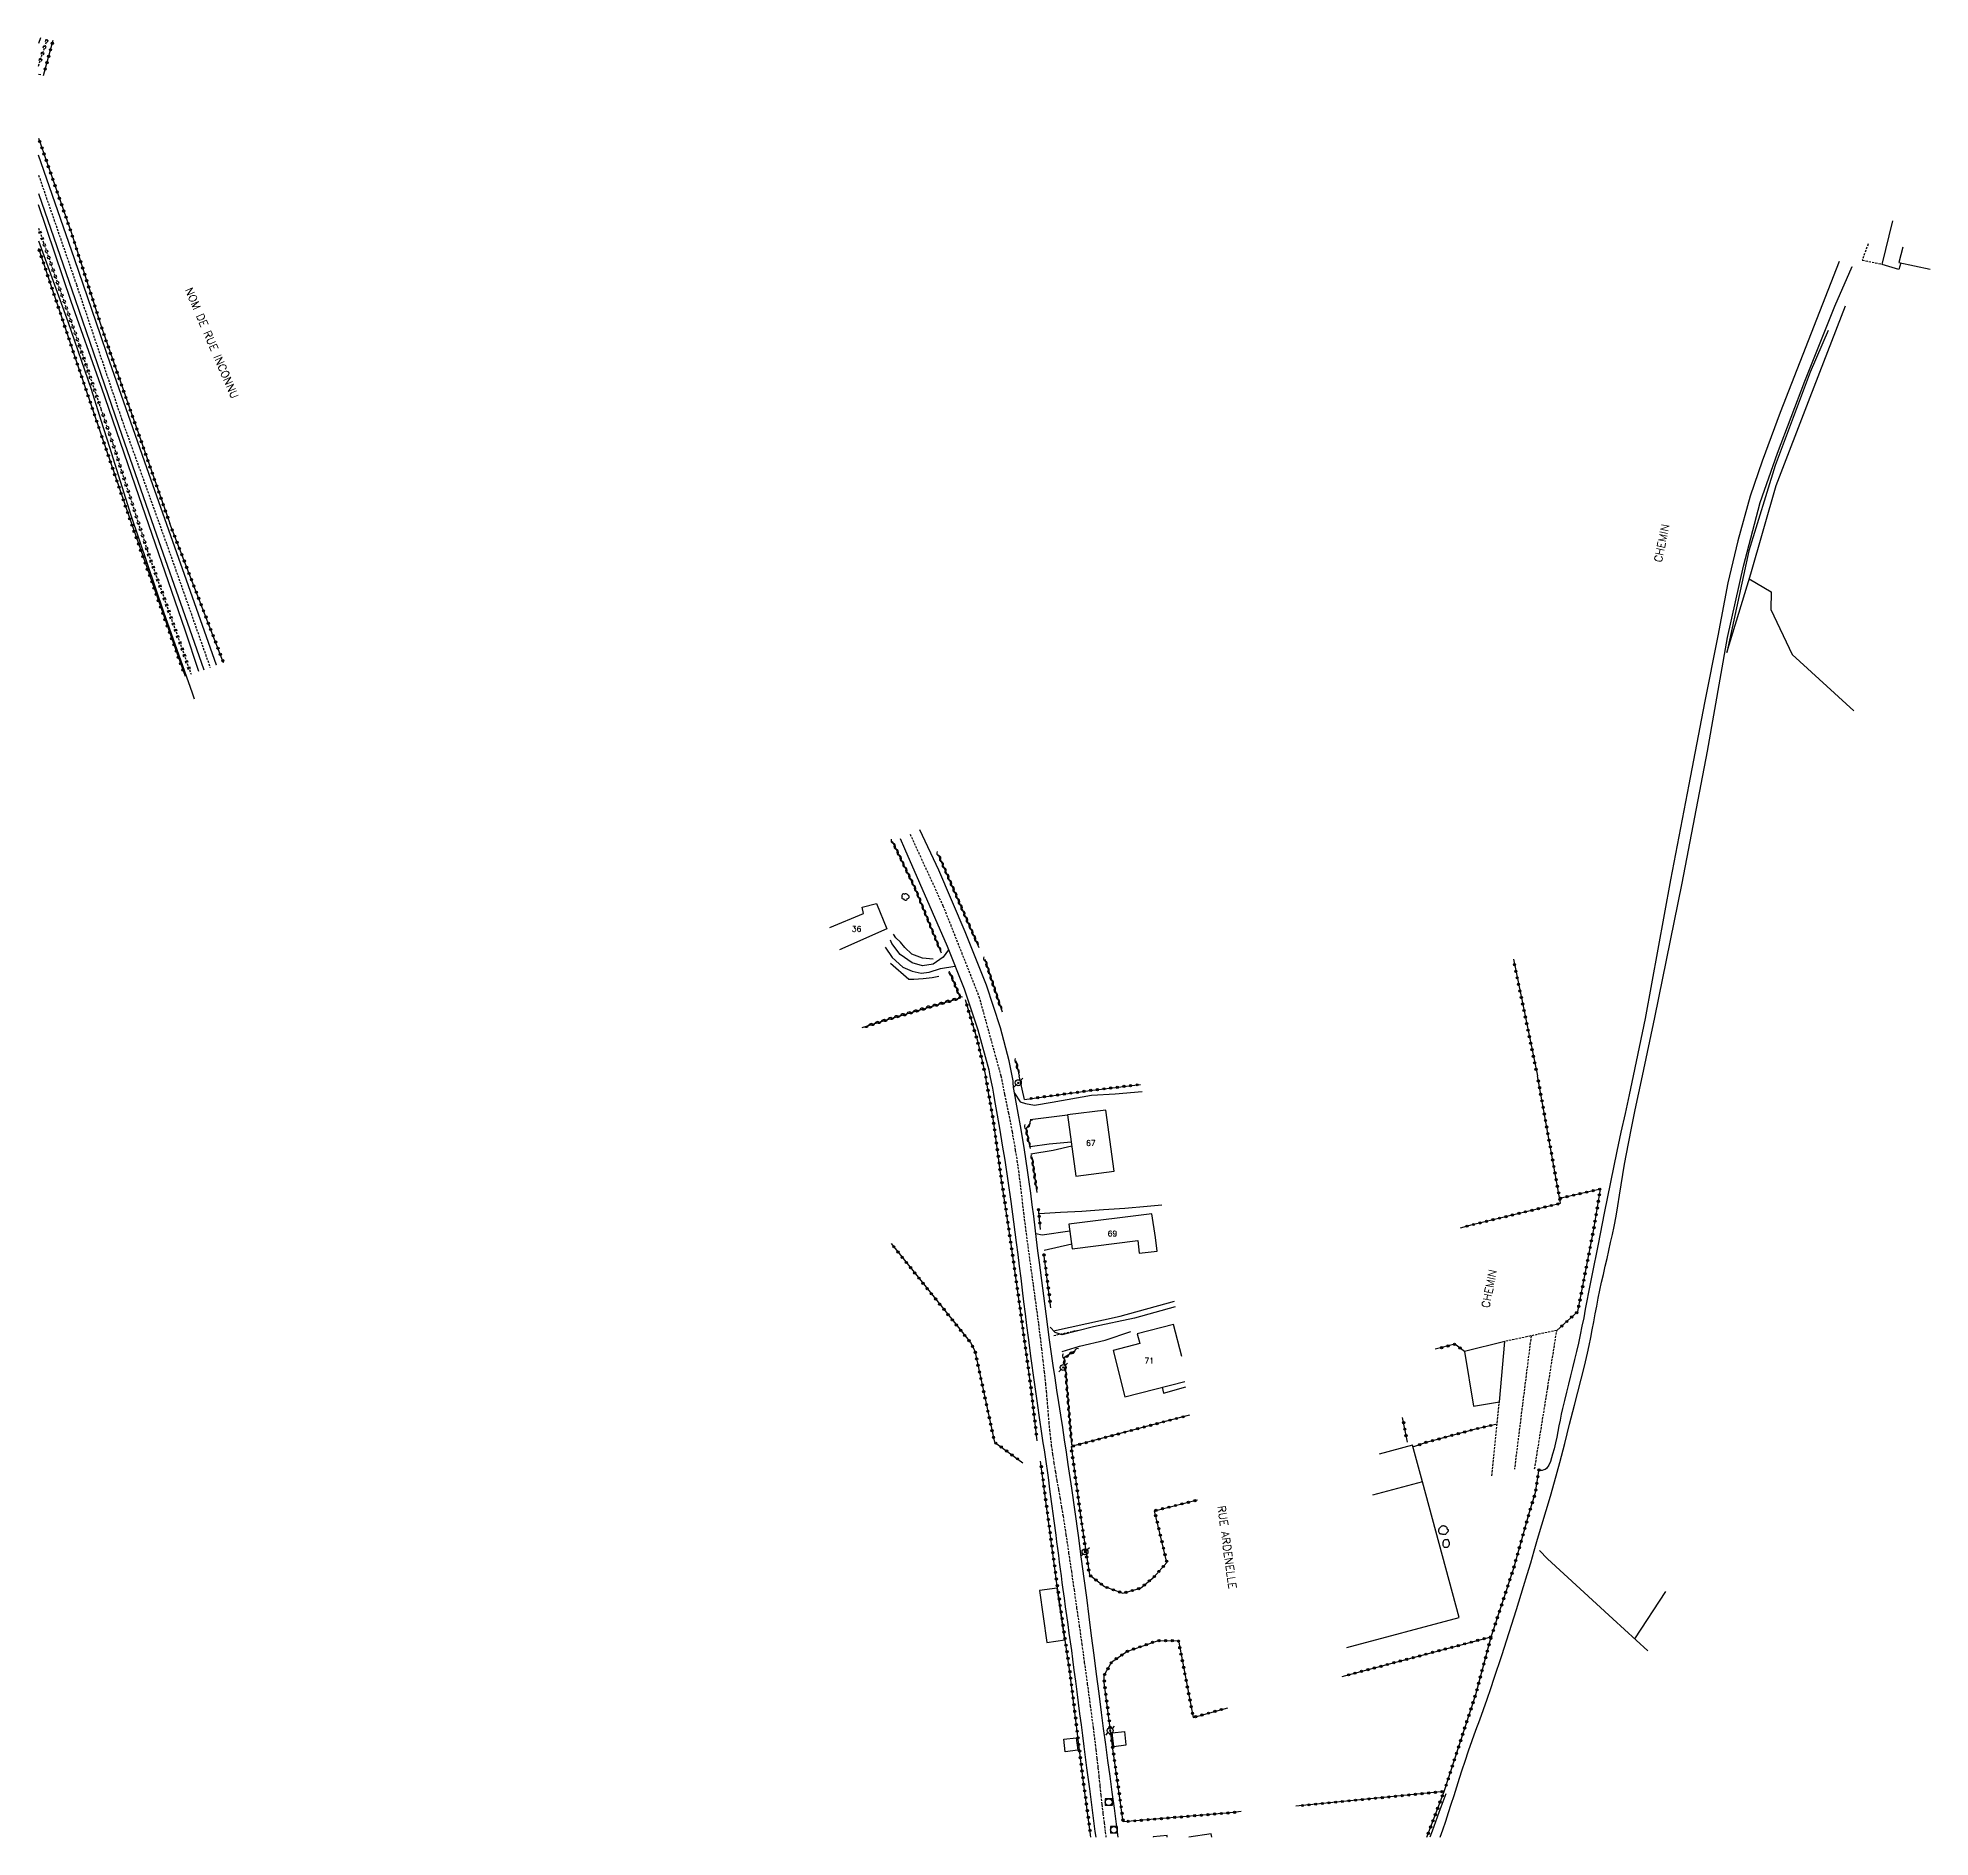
# Model space of a CAD drawing. Header units: millimetres. Extents: x 168000 to 168934, y 138000 to 139000.
# Drawn here: x 167999.8 to 168424.8, y 138000 to 138404.2 of the extents above; entities that cross this region are included whole.
import ezdxf
from ezdxf.enums import TextEntityAlignment as Align

# ---------------------------------------------------------------- set-up
doc = ezdxf.new("R2010")
doc.units = ezdxf.units.MM
doc.linetypes.add('DASHED', pattern=[0.75, 0.5, -0.25])
doc.layers.get('0').update_dxf_attribs({"linetype": 'CONTINUOUS'})
for name, color, linetype in [('W0001', 6, 'DASHED'), ('W0008', 7, 'CONTINUOUS'), ('W0017', 7, 'CONTINUOUS'), ('W0071', 7, 'CONTINUOUS'), ('W0101', 7, 'CONTINUOUS'), ('W0104', 1, 'CONTINUOUS'), ('W0112', 1, 'DASHED'), ('W0130', 7, 'CONTINUOUS'), ('W0211', 2, 'CONTINUOUS'), ('W0214', 2, 'CONTINUOUS'), ('W0220', 5, 'DASHED'), ('W0300', 7, 'CONTINUOUS'), ('W0310', 3, 'CONTINUOUS'), ('W0322', 7, 'CONTINUOUS'), ('W0323', 7, 'CONTINUOUS'), ('W0330', 7, 'CONTINUOUS'), ('W0333', 7, 'CONTINUOUS'), ('W0420', 7, 'CONTINUOUS'), ('W0473', 7, 'CONTINUOUS'), ('W0989', 7, 'CONTINUOUS'), ('W0991', 7, 'CONTINUOUS')]:
    doc.layers.add(name, color=color, linetype=linetype)
doc.styles.get("Standard").update_dxf_attribs({"font": 'romans.shx', "width": 0.85})

msp = doc.modelspace()

# ---------------------------------------------------------------- texts
at = {"layer": 'W0989'}
for s, rotation, p in [('NOM DE RUE INCONNU', 293.0832, (168032.86, 138347.61)), ('CHEMIN', 78.6329, (168364.48, 138286.25)), ('CHEMIN', 78.6329, (168325.73, 138118.76)), ('RUE ARDENELLE', 277.7157, (168264.76, 138074.37))]:
    msp.add_text(s, height=1.75, rotation=rotation, dxfattribs=at).set_placement(p)
at = {"layer": 'W0991'}
for s, p in [('36', (168183.68, 138204.02)), ('67', (168236.31, 138155.91)), ('69', (168241.15, 138135.6)), ('71', (168249.42, 138107.02))]:
    msp.add_text(s, height=1.25, dxfattribs=at).set_placement(p, align=Align.MIDDLE_CENTER)

# ---------------------------------------------------------------- blocks, each defined once
blk = doc.blocks.new('T300')
for p, q in [((-0.8, 0.51), (-0.86, 0.34)), ((-0.86, 0.34), (-0.86, 0.17)), ((-0.86, 0.17), (-0.74, 0.06)), ((-0.69, 0.63), (-0.8, 0.51)), ((-0.8, -0.06), (-0.74, 0.06)), ((-0.74, 0.06), (-0.69, 0.11)), ((-0.57, 0.69), (-0.69, 0.63)), ((-0.46, 0.69), (-0.57, 0.69)), ((-0.29, 0.63), (-0.46, 0.69)), ((-0.29, 0.63), (-0.17, 0.74)), ((-0.23, 0.57), (-0.29, 0.63)), ((-0.17, 0.74), (-0.06, 0.8)), ((-0.06, 0.8), (0.06, 0.8)), ((0.06, 0.8), (0.23, 0.74)), ((0.23, 0.74), (0.34, 0.63)), ((0.34, 0.63), (0.4, 0.51)), ((0.46, 0.46), (0.34, 0.46)), ((0.4, 0.51), (0.4, 0.46)), ((0.57, 0.4), (0.46, 0.46)), ((0.57, 0.4), (0.69, 0.29)), ((0.69, 0.29), (0.74, 0.17)), ((0.74, 0.06), (0.69, -0.17)), ((0.74, 0.17), (0.74, 0.06)), ((-0.8, -0.17), (-0.8, -0.06)), ((-0.8, -0.23), (-0.8, -0.17)), ((-0.74, -0.34), (-0.8, -0.23)), ((-0.69, -0.4), (-0.74, -0.34)), ((-0.51, -0.46), (-0.69, -0.4)), ((-0.4, -0.46), (-0.51, -0.46)), ((-0.4, -0.46), (-0.34, -0.46)), ((-0.34, -0.46), (-0.34, -0.4)), ((-0.34, -0.51), (-0.34, -0.46)), ((-0.29, -0.63), (-0.34, -0.51)), ((-0.17, -0.74), (-0.29, -0.63)), ((-0.06, -0.8), (-0.17, -0.74)), ((0.06, -0.8), (-0.06, -0.8)), ((0.17, -0.74), (0.06, -0.8)), ((0.23, -0.69), (0.17, -0.74)), ((0.29, -0.46), (0.23, -0.46)), ((0.29, -0.63), (0.23, -0.69)), ((0.46, -0.4), (0.29, -0.46)), ((0.34, -0.51), (0.29, -0.63)), ((0.34, -0.51), (0.34, -0.46)), ((0.57, -0.34), (0.46, -0.4)), ((0.63, -0.29), (0.57, -0.34)), ((0.69, -0.17), (0.63, -0.29))]:
    blk.add_line(p, q)
blk = doc.blocks.new('T473')
for p, q in [((-0.166667, 0.166667), (0.166667, -0.166667)), ((-0.166667, -0.166667), (0.166667, 0.166667)), ((0.500001, 0.500001), (1.000002, 1.000002)), ((-1.000002, -1.000002), (-0.500001, -0.500001))]:
    blk.add_line(p, q)
blk.add_ellipse((0, 0), major_axis=(0.471405, 0.471405), ratio=1, start_param=5.4977871438, end_param=11.780972451)
blk = doc.blocks.new('T420')
for p, q in [((0.75, 0.75), (-0.75, 0.75)), ((-0.75, 0.75), (-0.75, -0.75)), ((0.75, 0.75), (0.75, -0.75)), ((0.75, -0.75), (-0.75, -0.75))]:
    blk.add_line(p, q)
blk.add_ellipse((0, 0), major_axis=(-0.53, 0.53), ratio=1, start_param=3.926991, end_param=10.210176)
blk = doc.blocks.new('t323o')
at = {"color": 0, "linetype": 'Continuous'}
for radius in [0.25, 0.15]:
    blk.add_circle((0, 0), radius, dxfattribs=at)
blk = doc.blocks.new('t220o')
at = {"color": 0, "linetype": 'Continuous'}
for p, q in [((-0.25, 0.25), (0.25, 0.25)), ((-0.25, -0.25), (0.25, -0.25))]:
    blk.add_line(p, q, dxfattribs=at)
blk = doc.blocks.new('t310o')
at = {"color": 0, "linetype": 'Continuous'}
for centre, start, end in [((-0.5, 0.38), 216.8699, 323.1304), ((0.5, -0.37), 36.8699, 143.1303)]:
    blk.add_arc(centre, 0.625, start, end, dxfattribs=at)
blk = doc.blocks.new('t322o')
at = {"color": 0, "linetype": 'Continuous'}
for radius in [0.25, 0.15]:
    blk.add_circle((0, 0), radius, dxfattribs=at)

# ---------------------------------------------------------------- linework, layer by layer
at = {"layer": 'W0001'}
for points in [[(168000, 138373.35), (168008.51, 138348.73), (168014, 138332.4)], [(168014, 138332.4), (168018.64, 138318.58), (168028.75, 138290.48), (168038.52, 138262.75)], [(168195.69, 138225.33), (168203.09, 138209.24), (168211.16, 138188.86), (168216.1, 138171)], [(168216.1, 138171), (168216.94, 138166.84), (168217.79, 138162.68), (168218.6, 138158.51), (168219.33, 138154.33), (168219.7, 138152), (168220.03, 138149.66), (168220.33, 138147.32), (168220.62, 138144.98), (168220.89, 138142.64), (168221.17, 138140.3), (168221.45, 138137.96), (168221.75, 138135.62), (168222.14, 138132.7), (168222.54, 138129.79), (168222.94, 138126.88), (168223.34, 138123.97), (168223.75, 138121.05), (168224.14, 138118.14), (168224.53, 138115.23), (168224.9, 138112.31), (168225.22, 138109.71), (168225.52, 138107.11), (168225.81, 138104.5), (168226.09, 138101.9), (168226.26, 138100.17), (168226.42, 138098.43), (168226.56, 138096.7), (168226.71, 138094.96), (168226.85, 138093.23), (168227.02, 138091.5), (168227.2, 138089.76), (168227.41, 138088.04), (168227.69, 138086.04), (168228, 138084.04), (168228.33, 138082.05), (168228.67, 138080.07), (168229.03, 138078.08), (168229.38, 138076.09), (168229.72, 138074.11), (168230.05, 138072.12), (168230.69, 138067.98), (168231.31, 138063.85), (168231.92, 138059.71), (168232.52, 138055.57), (168233.11, 138051.51), (168233.69, 138047.44), (168234.27, 138043.38), (168234.83, 138039.31), (168235.5, 138034.41), (168236.16, 138029.51), (168236.81, 138024.6), (168237.43, 138019.7), (168237.67, 138017.64), (168237.9, 138015.58), (168238.12, 138013.52), (168238.34, 138011.46), (168238.56, 138009.39), (168238.79, 138007.33), (168239.02, 138005.27), (168239.27, 138003.22), (168239.53, 138001.14), (168239.68, 138000)]]:
    msp.add_lwpolyline(points, dxfattribs=at)
at = {"layer": 'W0008'}
for points in [[(168008.05, 138354.57), (168000, 138377.81)], [(168000, 138369.25), (168008.24, 138345.39), (168014, 138328.62)], [(168014, 138337.22), (168008.05, 138354.57)], [(168039.96, 138263.26), (168039.96, 138263.26), (168023.82, 138308.9), (168015.43, 138333.05), (168014, 138337.22)], [(168014, 138328.62), (168018.69, 138314.95), (168026.47, 138292.54), (168032.84, 138274.43), (168037.08, 138262.24)], [(168218.64, 138171), (168217.93, 138174.36), (168216.04, 138181.77), (168212.85, 138191.36), (168208.07, 138203.36), (168202.18, 138217.21), (168197.92, 138226.29)], [(168193.48, 138224.37), (168194.48, 138222.07), (168204, 138200.14)], [(168204, 138200.14), (168207.87, 138190.53), (168210.94, 138181.33), (168213.36, 138172.38), (168213.63, 138171)], [(168213.63, 138171), (168213.93, 138169.63), (168214.19, 138168.26), (168214.43, 138166.88), (168214.68, 138165.5), (168215.29, 138162.15), (168215.87, 138158.8), (168216.42, 138155.44), (168216.95, 138152.08), (168217.65, 138147.46), (168218.3, 138142.83), (168218.94, 138138.19), (168219.55, 138133.55), (168219.9, 138130.89), (168220.23, 138128.23), (168220.56, 138125.56), (168220.88, 138122.9), (168221.2, 138120.24), (168221.53, 138117.57), (168221.86, 138114.91), (168222.2, 138112.25), (168222.85, 138107.49), (168223.51, 138102.74), (168224.19, 138097.99), (168224.87, 138093.24), (168225.09, 138091.69), (168225.32, 138090.13), (168225.55, 138088.57), (168225.78, 138087.02), (168226.01, 138085.46), (168226.23, 138083.9), (168226.46, 138082.34), (168226.68, 138080.79), (168227.12, 138077.55), (168227.55, 138074.32), (168227.98, 138071.09), (168228.41, 138067.86), (168228.61, 138066.33), (168228.81, 138064.81), (168229.01, 138063.28), (168229.21, 138061.76), (168229.41, 138060.23), (168229.61, 138058.71), (168229.81, 138057.18), (168230.02, 138055.66), (168230.28, 138053.69), (168230.55, 138051.73), (168230.83, 138049.77), (168231.1, 138047.8), (168231.38, 138045.84), (168231.65, 138043.88), (168231.92, 138041.91), (168232.18, 138039.95), (168232.51, 138037.5), (168232.83, 138035.05), (168233.15, 138032.61), (168233.46, 138030.16), (168233.78, 138027.71), (168234.09, 138025.27), (168234.41, 138022.82), (168234.72, 138020.37), (168235.35, 138015.6), (168235.97, 138010.83), (168236.59, 138006.06), (168237.22, 138001.3), (168237.39, 138000)], [(168242.46, 138000), (168242.08, 138002.94), (168241.6, 138006.52), (168241.11, 138010.1), (168240.63, 138013.68), (168240.14, 138017.25), (168239.65, 138020.83), (168239.17, 138024.41), (168238.69, 138027.99), (168238.13, 138032.3), (168237.57, 138036.6), (168237.02, 138040.91), (168236.47, 138045.22), (168235.92, 138049.52), (168235.36, 138053.83), (168234.8, 138058.14), (168234.23, 138062.44), (168233.5, 138067.76), (168232.76, 138073.08), (168232.01, 138078.39), (168231.24, 138083.7), (168230.83, 138086.49), (168230.4, 138089.27), (168229.97, 138092.05), (168229.53, 138094.83), (168229.1, 138097.61), (168228.67, 138100.39), (168228.25, 138103.17), (168227.84, 138105.96), (168227.03, 138111.75), (168226.26, 138117.53), (168225.5, 138123.33), (168224.75, 138129.12), (168224.42, 138131.7), (168224.1, 138134.29), (168223.78, 138136.88), (168223.47, 138139.47), (168223.15, 138142.06), (168222.82, 138144.64), (168222.47, 138147.23), (168222.1, 138149.81), (168221.4, 138154.37), (168220.65, 138158.93), (168219.85, 138163.48), (168219, 138168.02), (168218.94, 138168.39), (168218.9, 138168.76), (168218.87, 138169.14), (168218.84, 138169.51), (168218.82, 138169.88), (168218.78, 138170.26), (168218.72, 138170.63), (168218.64, 138171)]]:
    msp.add_lwpolyline(points, dxfattribs=at)
at = {"layer": 'W0017'}
for points in [[(168204.33, 138199.32), (168203.14, 138197.66), (168200.9, 138196.12), (168198.5, 138195.75), (168196.17, 138196.39), (168193.5, 138198.28), (168191.61, 138200.73), (168191.27, 138201.49)], [(168190.09, 138199.92), (168191.68, 138197.57), (168194.04, 138195.46), (168196.17, 138194.5), (168198.16, 138194.08), (168200.02, 138194.33), (168202.55, 138195.11), (168205.79, 138195.69)], [(168219.17, 138167.1), (168220.39, 138165.18), (168221.63, 138164.79), (168223.63, 138164.47), (168227.61, 138165.1), (168236.41, 138166.71), (168241.79, 138166.98), (168247.82, 138167.51)], [(168222.66, 138161.21), (168231.08, 138162.23)], [(168222.7, 138155.16), (168226.94, 138155.73), (168231.89, 138156.16)], [(168232.02, 138155.19), (168227.82, 138154.26), (168222.83, 138153.4)], [(168223.91, 138135.59), (168225.39, 138135.27), (168231.57, 138136.21)], [(168232, 138133.18), (168225.85, 138131.76)], [(168255.25, 138119.16), (168246.1, 138116.59), (168236.91, 138114.62), (168229.88, 138112.85), (168228.28, 138113.4), (168227.19, 138114.53)], [(168229.87, 138109.09), (168233.76, 138110.29), (168239.5, 138111.65), (168245.25, 138113.62)]]:
    msp.add_lwpolyline(points, dxfattribs=at)
at = {"layer": 'W0071'}
for points in [[(168404.38, 138353.98), (168391.09, 138320.02), (168387.08, 138309.07), (168384.37, 138301.22), (168381.56, 138291.18), (168379.37, 138281.78), (168377.09, 138269.89), (168374.13, 138254.8), (168370.59, 138236.44), (168366.48, 138215.06), (168360.79, 138183.88), (168358.11, 138171)], [(168404.38, 138353.98), (168404.38, 138353.98), (168404.38, 138353.98)], [(168360.2, 138171), (168362.93, 138184.1), (168369.06, 138214.29), (168374.77, 138243.95), (168379.3, 138269.47), (168382.89, 138285.52), (168386.61, 138299.84), (168390.5, 138310.92), (168396.63, 138327.06), (168403.35, 138343.94), (168407.23, 138352.83), (168407.23, 138352.83)], [(168314.77, 138000), (168315.35, 138001.67), (168315.99, 138003.59), (168316.62, 138005.51), (168317.24, 138007.44), (168317.85, 138009.37), (168318.46, 138011.31), (168319.07, 138013.24), (168319.7, 138015.16), (168320.34, 138017.08), (168321.14, 138019.42), (168321.95, 138021.75), (168322.78, 138024.07), (168323.62, 138026.39), (168324.46, 138028.71), (168325.28, 138031.03), (168326.1, 138033.36), (168326.9, 138035.7), (168328.6, 138040.84), (168330.26, 138045.99), (168331.89, 138051.15), (168333.49, 138056.32), (168334.29, 138058.97), (168335.07, 138061.63), (168335.85, 138064.29), (168336.63, 138066.95), (168337.58, 138070.17), (168338.54, 138073.39), (168339.49, 138076.61), (168340.41, 138079.84), (168341.58, 138084.13), (168342.71, 138088.44), (168343.82, 138092.75), (168344.93, 138097.06), (168345.67, 138099.96), (168346.42, 138102.86), (168347.15, 138105.77), (168347.83, 138108.69), (168348.21, 138110.45), (168348.57, 138112.22), (168348.91, 138113.99), (168349.24, 138115.76), (168349.57, 138117.53), (168349.9, 138119.31), (168350.24, 138121.07), (168350.6, 138122.84), (168350.99, 138124.64), (168351.39, 138126.43), (168351.8, 138128.23), (168352.22, 138130.02), (168352.63, 138131.81), (168353.03, 138133.61), (168353.42, 138135.4), (168353.79, 138137.21), (168354.23, 138139.53), (168354.64, 138141.85), (168355.03, 138144.18), (168355.41, 138146.51), (168355.79, 138148.84), (168356.17, 138151.16), (168356.58, 138153.49), (168357.02, 138155.81), (168357.76, 138159.62), (168358.53, 138163.42), (168359.33, 138167.22), (168360.2, 138171)], [(168358.11, 138171), (168357.18, 138166.79), (168356.26, 138162.57), (168355.35, 138158.36), (168354.45, 138154.13), (168353.02, 138147.15), (168351.6, 138140.17), (168350.19, 138133.18), (168348.8, 138126.2), (168348.42, 138124.29), (168348.06, 138122.39), (168347.7, 138120.48), (168347.33, 138118.58), (168346.97, 138116.67), (168346.59, 138114.77), (168346.2, 138112.87), (168345.8, 138110.97), (168345.38, 138109.13), (168344.93, 138107.29), (168344.48, 138105.45), (168344.01, 138103.62), (168343.55, 138101.79), (168343.08, 138099.95), (168342.63, 138098.12), (168342.19, 138096.27), (168341.91, 138094.99), (168341.66, 138093.71), (168341.42, 138092.42), (168341.18, 138091.13), (168340.92, 138089.83), (168340.64, 138088.55), (168340.32, 138087.27), (168339.95, 138086.01), (168339.72, 138085.21), (168339.49, 138084.36), (168339.15, 138083.54), (168338.6, 138082.83), (168338.32, 138082.62), (168338.02, 138082.48), (168337.68, 138082.4), (168337.35, 138082.4)], [(168316.03, 138009.71), (168314.47, 138005.54), (168312.93, 138001.36), (168312.43, 138000)]]:
    msp.add_lwpolyline(points, dxfattribs=at)
at = {"layer": 'W0101'}
for points in [[(168177.67, 138204.32), (168185.28, 138207.48), (168184.94, 138208.9), (168188.15, 138209.76), (168190.48, 138204.04)], [(168190.48, 138204.04), (168179.85, 138199.36)], [(168256.71, 138108.01), (168254.83, 138115.16), (168246.69, 138113.08), (168247.27, 138110.87), (168241.32, 138109.3), (168243.95, 138098.89)], [(168243.95, 138098.89), (168257.44, 138102.39)], [(168263.45, 138000), (168263.35, 138000.76), (168258.29, 138000)], [(168253.44, 138000), (168253.45, 138000.39), (168250.3, 138000.05)], [(168250.3, 138000.05), (168250.3, 138000)]]:
    msp.add_lwpolyline(points, dxfattribs=at)
for points in [[(168231.08, 138162.23), (168232.91, 138148.49), (168241.55, 138149.64), (168239.7, 138163.34)], [(168231.36, 138137.71), (168232.13, 138132.19), (168246.82, 138134.05), (168247.18, 138131.15), (168251.22, 138131.6), (168250.78, 138134.73), (168250.78, 138134.67), (168250.01, 138140.04)]]:
    msp.add_lwpolyline(points, close=True, dxfattribs=at)
at = {"layer": 'W0104'}
for points in [[(168418.19, 138353.66), (168417.72, 138352.12), (168414.03, 138353.25), (168416.37, 138363.05)], [(168418.63, 138357.18), (168417.77, 138353.75), (168424.78, 138352.21)], [(168252.3, 138101.06), (168252.62, 138099.77), (168257.6, 138101.13)], [(168293.82, 138042.58), (168318.98, 138049.32), (168310.8, 138079.85), (168308.53, 138088.09), (168301.06, 138086.07)], [(168310.8, 138079.85), (168299.51, 138076.81)]]:
    msp.add_lwpolyline(points, dxfattribs=at)
msp.add_lwpolyline([(168328.03, 138097.77), (168329.28, 138111.38), (168320.18, 138109.13), (168322.25, 138096.81)], close=True, dxfattribs=at)
at = {"layer": 'W0112'}
for points in [[(168000, 138396.06), (168000.49, 138395.92)], [(168410.84, 138357.89), (168409.52, 138354.28)], [(168409.52, 138354.28), (168413.85, 138353.37)], [(168227.96, 138112.68), (168233.42, 138113.91)], [(168335.96, 138082.71), (168338.91, 138101.03), (168340.94, 138113.84), (168329.47, 138111.4)], [(168335.16, 138112.61), (168333.21, 138097.09), (168331.42, 138082.65)], [(168326.37, 138081.17), (168328.03, 138097.79)]]:
    msp.add_lwpolyline(points, dxfattribs=at)
at = {"layer": 'W0130'}
for points in [[(168316.46, 138069.06), (168316.41, 138069.11), (168316.37, 138069.18), (168316.34, 138069.25), (168316.32, 138069.32), (168316.3, 138069.39), (168316.28, 138069.46), (168316.24, 138069.53), (168316.2, 138069.59), (168316.11, 138069.68), (168316, 138069.75), (168315.89, 138069.81), (168315.77, 138069.85), (168315.62, 138069.89), (168315.47, 138069.92), (168315.31, 138069.92), (168315.16, 138069.89), (168315.03, 138069.83), (168314.91, 138069.73), (168314.82, 138069.63), (168314.72, 138069.53), (168314.65, 138069.47), (168314.57, 138069.4), (168314.5, 138069.33), (168314.45, 138069.24), (168314.41, 138069.14), (168314.38, 138069.04), (168314.37, 138068.93), (168314.38, 138068.82), (168314.4, 138068.67), (168314.43, 138068.51), (168314.5, 138068.36), (168314.61, 138068.23), (168314.71, 138068.18), (168314.82, 138068.15), (168314.93, 138068.15), (168315.03, 138068.14), (168315.14, 138068.11), (168315.25, 138068.09), (168315.36, 138068.08), (168315.48, 138068.06), (168315.58, 138068.05), (168315.68, 138068.03), (168315.79, 138068.02), (168315.9, 138068.04), (168316, 138068.1), (168316.09, 138068.19), (168316.16, 138068.28), (168316.23, 138068.36), (168316.31, 138068.42), (168316.39, 138068.49), (168316.47, 138068.56), (168316.53, 138068.65), (168316.55, 138068.69), (168316.57, 138068.73), (168316.59, 138068.77), (168316.61, 138068.81), (168316.62, 138068.86), (168316.62, 138068.91), (168316.62, 138068.97), (168316.59, 138069.02), (168316.58, 138069.03), (168316.56, 138069.04), (168316.55, 138069.04), (168316.53, 138069.04), (168316.51, 138069.04), (168316.5, 138069.04), (168316.48, 138069.05)], [(168316.63, 138066.73), (168316.51, 138066.82), (168316.36, 138066.83), (168316.22, 138066.8), (168316.1, 138066.79), (168316.02, 138066.8), (168315.94, 138066.82), (168315.84, 138066.82), (168315.76, 138066.8), (168315.62, 138066.71), (168315.52, 138066.58), (168315.44, 138066.44), (168315.38, 138066.3), (168315.34, 138066.16), (168315.31, 138066.02), (168315.31, 138065.87), (168315.32, 138065.72), (168315.35, 138065.59), (168315.4, 138065.46), (168315.47, 138065.34), (168315.57, 138065.24), (168315.66, 138065.18), (168315.76, 138065.14), (168315.87, 138065.12), (168315.98, 138065.12), (168316.16, 138065.14), (168316.34, 138065.18), (168316.51, 138065.27), (168316.65, 138065.39), (168316.71, 138065.48), (168316.76, 138065.58), (168316.8, 138065.68), (168316.82, 138065.78), (168316.83, 138065.88), (168316.83, 138065.98), (168316.83, 138066.08), (168316.82, 138066.18), (168316.8, 138066.24), (168316.78, 138066.3), (168316.75, 138066.35), (168316.72, 138066.41), (168316.69, 138066.46), (168316.66, 138066.51), (168316.64, 138066.57), (168316.62, 138066.63), (168316.62, 138066.64), (168316.63, 138066.65), (168316.63, 138066.67), (168316.64, 138066.68), (168316.64, 138066.69), (168316.64, 138066.71), (168316.64, 138066.72)]]:
    msp.add_lwpolyline(points, close=True, dxfattribs=at)
at = {"layer": 'W0211'}
for points in [[(168014, 138326.13), (168007.31, 138344.93), (168000, 138366.68)], [(168000, 138358.58), (168006.53, 138340.46), (168011.8, 138325.26), (168014, 138318.28)], [(168401.84, 138338.43), (168397.81, 138329.08), (168389.98, 138308.14), (168384.03, 138288.96), (168379.13, 138266.1)], [(168032.92, 138271.1), (168021.78, 138303.52), (168014.16, 138325.7), (168014, 138326.13)], [(168014, 138318.28), (168015.9, 138312.26), (168020.75, 138297), (168028.04, 138275.27), (168034.49, 138257.05), (168034.92, 138255.69)], [(168035.95, 138261.84), (168032.92, 138271.1)]]:
    msp.add_lwpolyline(points, dxfattribs=at)
at = {"layer": 'W0214'}
msp.add_lwpolyline([(168379.13, 138266.1), (168384.49, 138283.82), (168390.23, 138303.63), (168397.81, 138323.49), (168405.78, 138343.99)], dxfattribs=at)
at = {"layer": 'W0220'}
for points in [[(168000, 138397.85), (168001.94, 138403.93)], [(168000, 138361.47), (168001.03, 138358.34), (168009.03, 138335.43), (168014, 138320.84)], [(168014, 138320.84), (168016.63, 138313.11), (168024.36, 138289.13), (168034.23, 138261.24), (168034.23, 138261.24)]]:
    msp.add_lwpolyline(points, dxfattribs=at)
at = {"layer": 'W0300'}
for points in [[(168200.86, 138197.22), (168198.53, 138197.44), (168196.07, 138198.35), (168194.55, 138199.87), (168193.55, 138201.07), (168192.52, 138202.03), (168191.95, 138202.86)], [(168191.34, 138196.32), (168195.39, 138192.76), (168196.51, 138192.71), (168198.67, 138192.86), (168200.64, 138193.13), (168202.18, 138193.42)], [(168224.66, 138140.12), (168229.48, 138140.36), (168234.3, 138140.64), (168239.12, 138140.96), (168243.94, 138141.32), (168248.98, 138141.73), (168252.26, 138142.02)], [(168227.91, 138113.72), (168242.86, 138117), (168255.09, 138120.37)]]:
    msp.add_lwpolyline(points, dxfattribs=at)
at = {"layer": 'W0310'}
for points in [[(168202.74, 138198.55), (168196.91, 138212.99), (168191.76, 138223.64), (168191.76, 138223.64)], [(168202.03, 138220.77), (168211.16, 138199.85)], [(168212.46, 138197.25), (168216.36, 138185.4)], [(168184.95, 138181.88), (168190.73, 138183.71), (168206.99, 138188.54), (168204.66, 138194.21)], [(168219.45, 138174.36), (168220.21, 138171)], [(168222.64, 138160.36), (168221.7, 138159.1), (168222.64, 138154.69)], [(168223.03, 138152.86), (168224.19, 138144.83)], [(168232.74, 138109.23), (168230.21, 138107.68), (168230.59, 138104.93), (168231.99, 138088.15)]]:
    msp.add_lwpolyline(points, dxfattribs=at)
at = {"layer": 'W0322'}
for points in [[(168000.43, 138404.19), (168000, 138402.93)], [(168001.08, 138395.72), (168003.27, 138403.7)], [(168041.55, 138263.82), (168041.55, 138263.82), (168029.46, 138295.06)]]:
    msp.add_lwpolyline(points, dxfattribs=at)
at = {"layer": 'W0323'}
for points in [[(168000, 138381.64), (168007.46, 138360.08), (168014, 138339.64)], [(168000, 138356.93), (168008.32, 138332.07), (168014, 138315.25)], [(168014, 138339.64), (168014.92, 138336.78), (168022.49, 138315.1), (168029.46, 138295.06)], [(168014, 138315.25), (168020.31, 138296.56), (168030.56, 138267.32), (168032.9, 138260.77)], [(168331.18, 138197.2), (168336.59, 138171)], [(168208.07, 138188.2), (168210.81, 138178.9), (168212.33, 138172.38), (168212.66, 138171)], [(168224.26, 138089.05), (168222.8, 138101.33), (168220.12, 138120.93), (168218.22, 138134.23), (168216.26, 138147.58), (168214.4, 138160.95), (168212.66, 138171)], [(168319.33, 138136.87), (168322.03, 138137.59), (168341.76, 138142.4), (168336.59, 138171)], [(168221.4, 138165.74), (168236.16, 138167.72), (168247.46, 138169.09)], [(168340.94, 138113.84), (168345.65, 138118.06), (168349.22, 138136.57), (168350.73, 138145.6), (168341.54, 138143.49)], [(168225, 138136.49), (168224.53, 138141.17)], [(168191.46, 138133.36), (168209.26, 138111.09), (168210.27, 138109.24), (168214.67, 138088.71), (168221.03, 138084.11)], [(168227.34, 138118.9), (168225.75, 138131.08)], [(168320.18, 138109.13), (168318.02, 138110.73), (168313.6, 138109.59)], [(168258.43, 138094.79), (168252.66, 138093.31), (168231.87, 138087.73), (168234.15, 138071.15), (168235.96, 138058.91), (168239.36, 138056.29), (168243.48, 138054.79), (168247.46, 138055.92), (168250.49, 138058.47), (168253.38, 138061.72), (168250.6, 138073.33), (168260.28, 138075.75)], [(168307.37, 138088.7), (168306.32, 138094.25)], [(168327.53, 138092.8), (168322.34, 138091.61), (168311.57, 138088.67), (168308.74, 138087.68)], [(168236.32, 138000), (168234.65, 138012.26), (168231.6, 138037.12), (168228.69, 138056.98), (168225.02, 138084.43)], [(168326.2, 138045.01), (168331.25, 138060.46), (168334.73, 138072.81), (168336.14, 138077.45), (168336.95, 138082.75)], [(168270.08, 138005.73), (168267.57, 138005.48), (168243.59, 138003.45), (168241.31, 138019.34), (168239.32, 138034.74), (168239.3, 138036.37), (168240.98, 138039.39), (168244.36, 138041.7), (168251.25, 138044.14), (168255.97, 138044.16), (168259.3, 138026.91), (168267.03, 138029.06)], [(168292.74, 138036.07), (168296.89, 138037.19), (168326.2, 138045.01)], [(168315.62, 138010.25), (168322.72, 138032.08), (168326.2, 138045.01)], [(168311.75, 138000), (168315.62, 138010.26), (168295.97, 138008.33), (168282.32, 138006.96)]]:
    msp.add_lwpolyline(points, dxfattribs=at)
at = {"layer": 'W0330'}
for points in [[(168384.13, 138282.63), (168389.07, 138279.71), (168389.02, 138275.8), (168393.82, 138265.68), (168407.66, 138253.01)], [(168221.4, 138165.74), (168220.21, 138171)], [(168361.34, 138041.85), (168353.54, 138049.05), (168338.87, 138062.53), (168337.06, 138064.43)], [(168365.33, 138055.2), (168358.39, 138044.57)]]:
    msp.add_lwpolyline(points, dxfattribs=at)
at = {"layer": 'W0333'}
for points in [[(168230.42, 138044.3), (168228.76, 138055.97), (168224.74, 138055.39), (168226.41, 138043.73)], [(168226.41, 138043.73), (168230.42, 138044.3)], [(168230.2, 138022), (168233.02, 138022.32)], [(168233.02, 138022.32), (168233.35, 138019.53), (168230.52, 138019.2), (168230.2, 138022)], [(168241.04, 138023.45), (168243.91, 138023.77)], [(168241.04, 138023.45), (168241.39, 138020.39), (168244.26, 138020.71), (168243.91, 138023.77)]]:
    msp.add_lwpolyline(points, dxfattribs=at)

# ---------------------------------------------------------------- block references
at = {"layer": 'W0220'}
for p, rotation in [((168000.91, 138400.71), 72.28039815876723), ((168001.37, 138402.14), 72.28039815876723), ((168001.83, 138403.57), 72.28039815876723), ((168000.46, 138399.28), 72.28039815876723), ((168000.3, 138360.55), 288.2990953653247), ((168000.78, 138359.12), 288.2990953653247), ((168001.26, 138357.7), 289.2408482872322), ((168001.75, 138356.28), 289.2408482872322), ((168002.25, 138354.87), 289.2408482872322), ((168002.74, 138353.45), 289.2408482872322), ((168003.23, 138352.04), 289.2408482872322), ((168003.73, 138350.62), 289.2408482872322), ((168004.22, 138349.2), 289.2408482872322), ((168004.72, 138347.79), 289.2408482872322), ((168005.21, 138346.37), 289.2408482872322), ((168005.71, 138344.95), 289.2408482872322), ((168006.2, 138343.54), 289.2408482872322), ((168006.69, 138342.12), 289.2408482872322), ((168007.19, 138340.71), 289.2408482872322), ((168007.68, 138339.29), 289.2408482872322), ((168008.18, 138337.87), 289.2408482872322), ((168008.67, 138336.46), 289.2408482872322), ((168009.16, 138335.04), 288.8118869771622), ((168009.65, 138333.62), 288.8118869771622), ((168010.13, 138332.2), 288.8118869771622), ((168010.61, 138330.78), 288.8118869771622), ((168011.1, 138329.36), 288.8118869771622), ((168011.58, 138327.94), 288.8118869771622), ((168012.07, 138326.52), 288.8118869771622), ((168012.55, 138325.1), 288.8118869771622), ((168013.03, 138323.68), 288.8118869771622), ((168013.52, 138322.26), 288.8118869771622), ((168014.47, 138319.47), 288.8118869771674), ((168014.95, 138318.05), 288.8118869771674), ((168015.43, 138316.63), 288.8118869771674), ((168015.92, 138315.21), 288.8118869771674), ((168016.4, 138313.79), 288.8118869771674), ((168016.87, 138312.37), 287.8530186552313), ((168017.33, 138310.94), 287.8530186552313), ((168017.79, 138309.51), 287.8530186552313), ((168018.25, 138308.09), 287.8530186552313), ((168018.71, 138306.66), 287.8530186552313), ((168019.17, 138305.23), 287.8530186552313), ((168019.63, 138303.8), 287.8530186552313), ((168020.09, 138302.37), 287.8530186552313), ((168020.55, 138300.95), 287.8530186552313), ((168021.01, 138299.52), 287.8530186552313), ((168021.47, 138298.09), 287.8530186552313), ((168021.93, 138296.66), 287.8530186552313), ((168022.39, 138295.24), 287.8530186552313), ((168022.85, 138293.81), 287.8530186552313), ((168023.31, 138292.38), 287.8530186552313), ((168023.77, 138290.95), 287.8530186552313), ((168024.23, 138289.52), 287.8530186552313), ((168024.72, 138288.11), 289.4834425501328), ((168025.22, 138286.69), 289.4834425501328), ((168025.72, 138285.28), 289.4834425501328), ((168026.22, 138283.86), 289.4834425501328), ((168026.72, 138282.45), 289.4834425501328), ((168027.22, 138281.04), 289.4834425501328), ((168027.72, 138279.62), 289.4834425501328), ((168028.22, 138278.21), 289.4834425501328), ((168028.72, 138276.79), 289.4834425501328), ((168029.22, 138275.38), 289.4834425501328), ((168029.72, 138273.97), 289.4834425501328), ((168030.22, 138272.55), 289.4834425501328), ((168030.72, 138271.14), 289.4834425501328), ((168031.22, 138269.72), 289.4834425501328), ((168031.72, 138268.31), 289.4834425501328), ((168032.22, 138266.89), 289.4834425501328), ((168032.72, 138265.48), 289.4834425501328), ((168033.22, 138264.07), 289.4834425501328), ((168033.72, 138262.65), 289.4834425501328)]:
    msp.add_blockref('t220o', p, dxfattribs=dict(at, rotation=rotation))
at = {"layer": 'W0300'}
msp.add_blockref('T300', (168194.7, 138211.2), dxfattribs=at)
at = {"layer": 'W0310'}
for p, rotation in [((168191.93, 138223.27), 115.8310984420388), ((168192.59, 138221.92), 115.8310984420388), ((168193.24, 138220.57), 115.8310984420388), ((168193.89, 138219.22), 115.8310984420388), ((168194.55, 138217.87), 115.8310984420388), ((168195.2, 138216.52), 115.8310984420388), ((168202.16, 138220.47), 293.5623944270434), ((168202.76, 138219.1), 293.5623944270434), ((168203.36, 138217.72), 293.5623944270434), ((168203.96, 138216.35), 293.5623944270434), ((168195.85, 138215.17), 115.8310984420388), ((168196.51, 138213.82), 115.8310984420388), ((168197.12, 138212.46), 112.0023858149086), ((168204.56, 138214.97), 293.5623944270434), ((168205.16, 138213.6), 293.5623944270434), ((168205.76, 138212.22), 293.5623944270434), ((168197.69, 138211.06), 112.0023858149086), ((168198.25, 138209.67), 112.0023858149086), ((168198.81, 138208.28), 112.0023858149086), ((168206.36, 138210.85), 293.5623944270434), ((168206.96, 138209.47), 293.5623944270434), ((168207.56, 138208.1), 293.5623944270434), ((168199.37, 138206.89), 112.0023858149086), ((168199.93, 138205.5), 112.0023858149086), ((168200.5, 138204.11), 112.0023858149086), ((168208.16, 138206.72), 293.5623944270434), ((168208.76, 138205.35), 293.5623944270434), ((168209.36, 138203.97), 293.5623944270434), ((168201.06, 138202.72), 112.0023858149086), ((168201.62, 138201.33), 112.0023858149086), ((168202.18, 138199.94), 112.0023858149086), ((168209.96, 138202.6), 293.5623944270434), ((168210.56, 138201.22), 293.5623944270434), ((168212.6, 138196.8), 288.2211594576752), ((168213.07, 138195.37), 288.2211594576752), ((168204.9, 138193.61), 112.3551856873698), ((168205.48, 138192.22), 112.3551856873698), ((168206.05, 138190.83), 112.3551856873698), ((168213.54, 138193.95), 288.2211594576752), ((168214.01, 138192.53), 288.2211594576752), ((168214.48, 138191.1), 288.2211594576752), ((168202.17, 138187.11), 16.54848802341255), ((168203.61, 138187.54), 16.54848802341255), ((168205.05, 138187.96), 16.54848802341255), ((168206.49, 138188.39), 16.54848802341255), ((168206.62, 138189.44), 112.3551856873698), ((168214.95, 138189.68), 288.2211594576752), ((168215.42, 138188.25), 288.2211594576752), ((168215.89, 138186.83), 288.2211594576752), ((168187.81, 138182.78), 17.60762994066466), ((168189.24, 138183.24), 17.60762994066466), ((168190.67, 138183.69), 17.60762994066466), ((168192.11, 138184.12), 16.54848802341255), ((168193.55, 138184.55), 16.54848802341255), ((168194.98, 138184.97), 16.54848802341255), ((168196.42, 138185.4), 16.54848802341255), ((168197.86, 138185.83), 16.54848802341255), ((168199.3, 138186.26), 16.54848802341255), ((168200.73, 138186.68), 16.54848802341255), ((168186.38, 138182.33), 17.60762994066466), ((168219.55, 138173.93), 282.7521248593051), ((168219.88, 138172.46), 282.7521248593051), ((168221.71, 138159.1), 281.920738540055), ((168222.02, 138157.63), 281.920738540055), ((168222.59, 138160.3), 233.4439886919456), ((168222.33, 138156.16), 281.920738540055), ((168223.12, 138152.25), 278.2260483088897), ((168223.33, 138150.77), 278.2260483088897), ((168223.55, 138149.29), 278.2260483088897), ((168223.76, 138147.8), 278.2260483088897), ((168223.98, 138146.32), 278.2260483088897), ((168230.22, 138107.56), 277.9225204511622), ((168230.43, 138106.08), 277.9225204511622), ((168231.39, 138108.4), 211.4432771126119), ((168232.67, 138109.18), 211.4432771126119), ((168230.62, 138104.59), 274.7820057220179), ((168230.74, 138103.1), 274.7820057220179), ((168230.87, 138101.6), 274.7820057220179), ((168230.99, 138100.11), 274.7820057220179), ((168231.12, 138098.61), 274.7820057220179), ((168231.24, 138097.12), 274.7820057220179), ((168231.37, 138095.62), 274.7820057220179), ((168231.49, 138094.13), 274.7820057220179), ((168231.62, 138092.63), 274.7820057220179), ((168231.74, 138091.14), 274.7820057220179), ((168231.87, 138089.64), 274.7820057220179)]:
    msp.add_blockref('t310o', p, dxfattribs=dict(at, rotation=rotation))
at = {"layer": 'W0322'}
for p, rotation in [((168002.27, 138400.06), 74.6583455455853), ((168002.67, 138401.51), 74.6583455455853), ((168003.07, 138402.95), 74.6583455455853), ((168001.48, 138397.17), 74.6583455455853), ((168001.88, 138398.61), 74.6583455455853), ((168030, 138293.66), 111.1555772142714), ((168030.54, 138292.26), 111.1555772142714), ((168031.08, 138290.87), 111.1555772142714), ((168031.63, 138289.47), 111.1555772142714), ((168032.17, 138288.07), 111.1555772142714), ((168032.71, 138286.67), 111.1555772142714), ((168033.25, 138285.27), 111.1555772142714), ((168033.79, 138283.87), 111.1555772142714), ((168034.33, 138282.47), 111.1555772142714), ((168034.87, 138281.07), 111.1555772142714), ((168035.42, 138279.67), 111.1555772142714), ((168035.96, 138278.28), 111.1555772142714), ((168036.5, 138276.88), 111.1555772142714), ((168037.04, 138275.48), 111.1555772142714), ((168037.58, 138274.08), 111.1555772142714), ((168038.12, 138272.68), 111.1555772142714), ((168038.66, 138271.28), 111.1555772142714), ((168039.2, 138269.88), 111.1555772142714), ((168039.75, 138268.48), 111.1555772142714), ((168040.29, 138267.08), 111.1555772142714), ((168040.83, 138265.69), 111.1555772142714), ((168041.37, 138264.29), 111.1555772142714)]:
    msp.add_blockref('t322o', p, dxfattribs=dict(at, rotation=rotation))
at = {"layer": 'W0323'}
for p, rotation in [((168000.25, 138380.91), 289.0858575009893), ((168000.74, 138379.49), 289.0858575009893), ((168001.23, 138378.08), 289.0858575009893), ((168001.72, 138376.66), 289.0858575009893), ((168002.21, 138375.24), 289.0858575009893), ((168002.71, 138373.82), 289.0858575009893), ((168003.2, 138372.41), 289.0858575009893), ((168003.69, 138370.99), 289.0858575009893), ((168004.18, 138369.57), 289.0858575009893), ((168004.67, 138368.15), 289.0858575009893), ((168005.16, 138366.74), 289.0858575009893), ((168005.65, 138365.32), 289.0858575009893), ((168006.14, 138363.9), 289.0858575009893), ((168006.63, 138362.48), 289.0858575009893), ((168007.12, 138361.07), 289.0858575009893), ((168007.6, 138359.64), 287.7446721605129), ((168008.06, 138358.22), 287.7446721605129), ((168000.15, 138356.48), 288.5052211828116), ((168000.62, 138355.06), 288.5052211828116), ((168001.1, 138353.64), 288.5052211828116), ((168008.51, 138356.79), 287.7446721605129), ((168008.97, 138355.36), 287.7446721605129), ((168009.43, 138353.93), 287.7446721605129), ((168001.58, 138352.22), 288.5052211828116), ((168002.05, 138350.79), 288.5052211828116), ((168002.53, 138349.37), 288.5052211828116), ((168009.89, 138352.5), 287.7446721605129), ((168010.34, 138351.07), 287.7446721605129), ((168010.8, 138349.64), 287.7446721605129), ((168003, 138347.95), 288.5052211828116), ((168003.48, 138346.53), 288.5052211828116), ((168003.96, 138345.1), 288.5052211828116), ((168011.26, 138348.22), 287.7446721605129), ((168011.71, 138346.79), 287.7446721605129), ((168012.17, 138345.36), 287.7446721605129), ((168004.43, 138343.68), 288.5052211828116), ((168004.91, 138342.26), 288.5052211828116), ((168005.38, 138340.84), 288.5052211828116), ((168012.63, 138343.93), 287.7446721605129), ((168013.09, 138342.5), 287.7446721605129), ((168013.54, 138341.07), 287.7446721605129), ((168005.86, 138339.41), 288.5052211828116), ((168006.34, 138337.99), 288.5052211828116), ((168006.81, 138336.57), 288.5052211828116), ((168014.21, 138338.99), 287.7446721605593), ((168014.67, 138337.56), 287.7446721605593), ((168015.14, 138336.14), 289.2669454228172), ((168007.29, 138335.15), 288.5052211828116), ((168007.77, 138333.72), 288.5052211828116), ((168008.24, 138332.3), 288.5052211828116), ((168015.64, 138334.72), 289.2669454228172), ((168016.13, 138333.31), 289.2669454228172), ((168016.63, 138331.89), 289.2669454228172), ((168008.72, 138330.88), 288.6601954318318), ((168009.2, 138329.46), 288.6601954318318), ((168009.68, 138328.04), 288.6601954318318), ((168017.12, 138330.47), 289.2669454228172), ((168017.62, 138329.06), 289.2669454228172), ((168018.11, 138327.64), 289.2669454228172), ((168010.16, 138326.62), 288.6601954318318), ((168010.64, 138325.2), 288.6601954318318), ((168011.12, 138323.77), 288.6601954318318), ((168018.61, 138326.23), 289.2669454228172), ((168019.1, 138324.81), 289.2669454228172), ((168019.6, 138323.39), 289.2669454228172), ((168011.6, 138322.35), 288.6601954318318), ((168012.08, 138320.93), 288.6601954318318), ((168012.56, 138319.51), 288.6601954318318), ((168020.09, 138321.98), 289.2669454228172), ((168020.59, 138320.56), 289.2669454228172), ((168021.08, 138319.15), 289.2669454228172), ((168013.04, 138318.09), 288.6601954318318), ((168013.52, 138316.67), 288.6601954318318), ((168021.58, 138317.73), 289.2669454228172), ((168022.07, 138316.31), 289.2669454228172), ((168022.56, 138314.9), 289.1681269212654), ((168014.21, 138314.62), 288.6601954318193), ((168014.69, 138313.2), 288.6601954318193), ((168015.17, 138311.78), 288.6601954318193), ((168023.06, 138313.48), 289.1681269212654), ((168023.55, 138312.06), 289.1681269212654), ((168024.04, 138310.65), 289.1681269212654), ((168015.65, 138310.36), 288.6601954318193), ((168016.13, 138308.94), 288.6601954318193), ((168016.61, 138307.51), 288.6601954318193), ((168024.54, 138309.23), 289.1681269212654), ((168025.03, 138307.81), 289.1681269212654), ((168025.52, 138306.4), 289.1681269212654), ((168017.09, 138306.09), 288.6601954318193), ((168017.57, 138304.67), 288.6601954318193), ((168018.05, 138303.25), 288.6601954318193), ((168026.01, 138304.98), 289.1681269212654), ((168026.51, 138303.56), 289.1681269212654), ((168027, 138302.15), 289.1681269212654), ((168018.53, 138301.83), 288.6601954318193), ((168019.01, 138300.41), 288.6601954318193), ((168019.49, 138298.99), 288.6601954318193), ((168027.49, 138300.73), 289.1681269212654), ((168027.98, 138299.31), 289.1681269212654), ((168028.48, 138297.9), 289.1681269212654), ((168019.97, 138297.57), 288.6601954318193), ((168020.46, 138296.15), 289.3242958911194), ((168020.95, 138294.73), 289.3242958911194), ((168028.97, 138296.48), 289.1681269212654), ((168021.45, 138293.32), 289.3242958911194), ((168021.95, 138291.9), 289.3242958911194), ((168022.44, 138290.48), 289.3242958911194), ((168022.94, 138289.07), 289.3242958911194), ((168023.43, 138287.65), 289.3242958911194), ((168023.93, 138286.24), 289.3242958911194), ((168024.43, 138284.82), 289.3242958911194), ((168024.92, 138283.41), 289.3242958911194), ((168025.42, 138281.99), 289.3242958911194), ((168025.92, 138280.58), 289.3242958911194), ((168026.41, 138279.16), 289.3242958911194), ((168026.91, 138277.75), 289.3242958911194), ((168027.41, 138276.33), 289.3242958911194), ((168027.9, 138274.91), 289.3242958911194), ((168028.4, 138273.5), 289.3242958911194), ((168028.89, 138272.08), 289.3242958911194), ((168029.39, 138270.67), 289.3242958911194), ((168029.89, 138269.25), 289.3242958911194), ((168030.38, 138267.84), 289.3242958911194), ((168030.89, 138266.42), 289.6593095623533), ((168031.39, 138265.01), 289.6593095623533), ((168031.89, 138263.6), 289.6593095623533), ((168032.4, 138262.19), 289.6593095623533), ((168331.43, 138195.97), 281.6660132775953), ((168331.73, 138194.5), 281.6660132775953), ((168332.04, 138193.04), 281.6660132775953), ((168332.34, 138191.57), 281.6660132775953), ((168332.64, 138190.1), 281.6660132775953), ((168332.95, 138188.63), 281.6660132775953), ((168208.44, 138186.94), 286.4631756204032), ((168208.86, 138185.51), 286.4631756204032), ((168209.29, 138184.07), 286.4631756204032), ((168333.25, 138187.16), 281.6660132775953), ((168333.55, 138185.69), 281.6660132775953), ((168333.86, 138184.22), 281.6660132775953), ((168209.71, 138182.63), 286.4631756204032), ((168210.14, 138181.19), 286.4631756204032), ((168210.56, 138179.75), 286.4631756204032), ((168334.16, 138182.75), 281.6660132775953), ((168334.46, 138181.28), 281.6660132775953), ((168334.77, 138179.81), 281.6660132775953), ((168210.95, 138178.3), 283.1204004604235), ((168211.29, 138176.84), 283.1204004604235), ((168211.63, 138175.38), 283.1204004604235), ((168335.07, 138178.35), 281.6660132775953), ((168335.37, 138176.88), 281.6660132775953), ((168335.68, 138175.41), 281.6660132775953), ((168211.97, 138173.92), 283.1204004604235), ((168212.32, 138172.46), 283.1204004604235), ((168212.71, 138170.72), 99.84734436823533), ((168335.98, 138173.94), 281.6660132775953), ((168336.28, 138172.47), 281.6660132775953), ((168212.96, 138169.25), 99.84734436823533), ((168213.22, 138167.77), 99.84734436823533), ((168213.48, 138166.29), 99.84734436823533), ((168224.38, 138166.14), 7.66408968093863), ((168225.86, 138166.34), 7.66408968093863), ((168227.35, 138166.54), 7.66408968093863), ((168228.84, 138166.74), 7.66408968093863), ((168230.32, 138166.94), 7.66408968093863), ((168231.81, 138167.14), 7.66408968093863), ((168233.3, 138167.34), 7.66408968093863), ((168234.78, 138167.54), 7.66408968093863), ((168236.27, 138167.74), 6.908212423728298), ((168237.76, 138167.92), 6.908212423728298), ((168239.25, 138168.1), 6.908212423728298), ((168240.74, 138168.28), 6.908212423728298), ((168242.23, 138168.46), 6.908212423728298), ((168243.72, 138168.64), 6.908212423728298), ((168245.21, 138168.82), 6.908212423728298), ((168246.69, 138169), 6.908212423728298), ((168336.8, 138169.84), 100.2590744141921), ((168337.06, 138168.36), 100.2590744141921), ((168337.33, 138166.89), 100.2590744141921), ((168213.73, 138164.81), 99.84734436823533), ((168213.99, 138163.33), 99.84734436823533), ((168214.25, 138161.86), 99.84734436823533), ((168222.89, 138165.94), 7.66408968093863), ((168337.6, 138165.41), 100.2590744141921), ((168337.87, 138163.94), 100.2590744141921), ((168338.13, 138162.46), 100.2590744141921), ((168214.48, 138160.37), 97.89245153964109), ((168214.69, 138158.89), 97.89245153964109), ((168338.4, 138160.98), 100.2590744141921), ((168338.67, 138159.51), 100.2590744141921), ((168338.93, 138158.03), 100.2590744141921), ((168214.89, 138157.4), 97.89245153964109), ((168215.1, 138155.92), 97.89245153964109), ((168215.31, 138154.43), 97.89245153964109), ((168339.2, 138156.56), 100.2590744141921), ((168339.47, 138155.08), 100.2590744141921), ((168339.74, 138153.6), 100.2590744141921), ((168215.51, 138152.95), 97.89245153964109), ((168215.72, 138151.46), 97.89245153964109), ((168215.92, 138149.97), 97.89245153964109), ((168340, 138152.13), 100.2590744141921), ((168340.27, 138150.65), 100.2590744141921), ((168340.54, 138149.18), 100.2590744141921), ((168216.13, 138148.49), 97.89245153964109), ((168216.34, 138147), 98.37268117890598), ((168216.56, 138145.52), 98.37268117890598), ((168340.8, 138147.7), 100.2590744141921), ((168341.07, 138146.22), 100.2590744141921), ((168341.34, 138144.75), 100.2590744141921), ((168347.64, 138144.89), 192.9349341843288), ((168349.1, 138145.22), 192.9349341843288), ((168350.56, 138145.56), 192.9349341843288), ((168216.78, 138144.04), 98.37268117890598), ((168217, 138142.55), 98.37268117890598), ((168217.22, 138141.07), 98.37268117890598), ((168224.55, 138140.97), 95.75418985015135), ((168333.89, 138140.48), 13.69893968990791), ((168335.34, 138140.83), 13.69893968990791), ((168336.8, 138141.19), 13.69893968990791), ((168338.26, 138141.54), 13.69893968990791), ((168339.71, 138141.9), 13.69893968990791), ((168341.17, 138142.25), 13.69893968990791), ((168341.61, 138143.27), 100.2590744141921), ((168341.79, 138143.55), 192.9349341843288), ((168343.25, 138143.88), 192.9349341843288), ((168344.71, 138144.22), 192.9349341843288), ((168346.17, 138144.55), 192.9349341843288), ((168350.02, 138141.33), 80.52533111594904), ((168350.26, 138142.81), 80.52533111594904), ((168350.51, 138144.29), 80.52533111594904), ((168217.43, 138139.58), 98.37268117890598), ((168217.65, 138138.1), 98.37268117890598), ((168217.87, 138136.62), 98.37268117890598), ((168224.7, 138139.47), 95.75418985015135), ((168224.85, 138137.98), 95.75418985015135), ((168320.78, 138137.25), 14.91688644113237), ((168322.23, 138137.63), 13.69893968990791), ((168323.68, 138137.99), 13.69893968990791), ((168325.14, 138138.34), 13.69893968990791), ((168326.6, 138138.7), 13.69893968990791), ((168328.06, 138139.05), 13.69893968990791), ((168329.51, 138139.41), 13.69893968990791), ((168330.97, 138139.77), 13.69893968990791), ((168332.43, 138140.12), 13.69893968990791), ((168349.27, 138136.89), 80.52533111594904), ((168349.52, 138138.37), 80.52533111594904), ((168349.77, 138139.85), 80.52533111594904), ((168192.06, 138132.61), 308.634378348166), ((168218.09, 138135.13), 98.37268117890598), ((168218.3, 138133.65), 98.1433714088873), ((168218.52, 138132.16), 98.1433714088873), ((168348.43, 138132.47), 79.06970946103345), ((168348.71, 138133.95), 79.06970946103345), ((168349, 138135.42), 79.06970946103345), ((168193, 138131.44), 308.634378348166), ((168193.93, 138130.26), 308.634378348166), ((168194.87, 138129.09), 308.634378348166), ((168195.81, 138127.92), 308.634378348166), ((168218.73, 138130.68), 98.1433714088873), ((168218.94, 138129.19), 98.1433714088873), ((168225.79, 138130.8), 97.43040277855964), ((168225.98, 138129.31), 97.43040277855964), ((168226.18, 138127.82), 97.43040277855964), ((168347.58, 138128.05), 79.06970946103345), ((168347.86, 138129.53), 79.06970946103345), ((168348.15, 138131), 79.06970946103345), ((168196.74, 138126.75), 308.634378348166), ((168197.68, 138125.58), 308.634378348166), ((168198.62, 138124.41), 308.634378348166), ((168219.15, 138127.71), 98.1433714088873), ((168219.37, 138126.22), 98.1433714088873), ((168219.58, 138124.74), 98.1433714088873), ((168226.37, 138126.33), 97.43040277855964), ((168226.56, 138124.85), 97.43040277855964), ((168346.72, 138123.64), 79.06970946103345), ((168347.01, 138125.11), 79.06970946103345), ((168347.29, 138126.58), 79.06970946103345), ((168199.55, 138123.23), 308.634378348166), ((168200.49, 138122.06), 308.634378348166), ((168201.43, 138120.89), 308.634378348166), ((168202.36, 138119.72), 308.634378348166), ((168219.79, 138123.25), 98.1433714088873), ((168220, 138121.77), 98.1433714088873), ((168220.21, 138120.28), 97.77690973755605), ((168226.76, 138123.36), 97.43040277855964), ((168226.95, 138121.87), 97.43040277855964), ((168227.15, 138120.38), 97.43040277855964), ((168346.15, 138120.69), 79.06970946103345), ((168346.44, 138122.16), 79.06970946103345), ((168203.3, 138118.55), 308.634378348166), ((168204.24, 138117.38), 308.634378348166), ((168205.17, 138116.2), 308.634378348166), ((168206.11, 138115.03), 308.634378348166), ((168220.42, 138118.8), 97.77690973755605), ((168220.62, 138117.31), 97.77690973755605), ((168220.82, 138115.82), 97.77690973755605), ((168343.18, 138115.84), 41.9076725234798), ((168344.29, 138116.84), 41.9076725234798), ((168345.41, 138117.84), 41.9076725234798), ((168345.87, 138119.22), 79.06970946103345), ((168207.05, 138113.86), 308.634378348166), ((168207.98, 138112.69), 308.634378348166), ((168208.92, 138111.52), 308.634378348166), ((168221.02, 138114.34), 97.77690973755605), ((168221.23, 138112.85), 97.77690973755605), ((168221.43, 138111.37), 97.77690973755605), ((168342.06, 138114.84), 41.9076725234798), ((168209.72, 138110.25), 298.6407806196493), ((168210.34, 138108.9), 282.1021918236277), ((168210.66, 138107.44), 282.1021918236277), ((168221.63, 138109.88), 97.77690973755605), ((168221.84, 138108.39), 97.77690973755605), ((168222.04, 138106.91), 97.77690973755605), ((168315.06, 138109.97), 194.4779434579723), ((168316.51, 138110.34), 194.4779434579723), ((168317.96, 138110.72), 194.4779434579723), ((168319.18, 138109.88), 143.3943917032022), ((168210.97, 138105.97), 282.1021918236277), ((168211.29, 138104.5), 282.1021918236277), ((168211.6, 138103.04), 282.1021918236277), ((168222.24, 138105.42), 97.77690973755605), ((168222.45, 138103.93), 97.77690973755605), ((168222.65, 138102.45), 97.77690973755605), ((168211.91, 138101.57), 282.1021918236277), ((168212.23, 138100.1), 282.1021918236277), ((168212.54, 138098.64), 282.1021918236277), ((168222.85, 138100.96), 96.77583826189368), ((168223.02, 138099.47), 96.77583826189368), ((168212.86, 138097.17), 282.1021918236277), ((168213.17, 138095.7), 282.1021918236277), ((168213.49, 138094.24), 282.1021918236277), ((168223.2, 138097.98), 96.77583826189368), ((168223.38, 138096.49), 96.77583826189368), ((168223.55, 138095), 96.77583826189368), ((168255.53, 138094.05), 194.3701807498237), ((168256.98, 138094.42), 194.3701807498237), ((168213.8, 138092.77), 282.1021918236277), ((168214.12, 138091.3), 282.1021918236277), ((168214.43, 138089.84), 282.1021918236277), ((168223.73, 138093.51), 96.77583826189368), ((168223.91, 138092.02), 96.77583826189368), ((168224.08, 138090.53), 96.77583826189368), ((168239.58, 138089.8), 195.0248832461848), ((168241.03, 138090.19), 195.0248832461848), ((168242.48, 138090.58), 195.0248832461848), ((168243.93, 138090.97), 195.0248832461848), ((168245.38, 138091.36), 195.0248832461848), ((168246.83, 138091.75), 195.0248832461848), ((168248.28, 138092.14), 195.0248832461848), ((168249.72, 138092.52), 195.0248832461848), ((168251.17, 138092.91), 195.0248832461848), ((168252.62, 138093.3), 195.0248832461848), ((168254.07, 138093.67), 194.3701807498237), ((168306.54, 138093.12), 100.6613744034632), ((168306.81, 138091.65), 100.6613744034632), ((168307.09, 138090.18), 100.6613744034632), ((168315.91, 138089.85), 195.272221382865), ((168317.36, 138090.25), 195.272221382865), ((168318.8, 138090.64), 195.272221382865), ((168320.25, 138091.04), 195.272221382865), ((168321.7, 138091.43), 195.272221382865), ((168323.15, 138091.8), 192.9292668597396), ((168324.62, 138092.13), 192.9292668597396), ((168326.08, 138092.47), 192.9292668597396), ((168214.96, 138088.51), 324.1179885229991), ((168216.17, 138087.63), 324.1179885229991), ((168217.39, 138086.75), 324.1179885229991), ((168218.6, 138085.87), 324.1179885229991), ((168232.01, 138086.73), 277.8333159595969), ((168232.34, 138087.86), 195.0248832461848), ((168233.79, 138088.25), 195.0248832461848), ((168235.24, 138088.64), 195.0248832461848), ((168236.69, 138089.02), 195.0248832461848), ((168238.13, 138089.41), 195.0248832461848), ((168310.15, 138088.17), 199.2252269247516), ((168311.57, 138088.67), 199.2252269247516), ((168313.02, 138089.06), 195.272221382865), ((168314.46, 138089.46), 195.272221382865), ((168219.82, 138084.99), 324.1179885229991), ((168225.18, 138083.25), 97.61159737105457), ((168225.38, 138081.77), 97.61159737105457), ((168232.21, 138085.24), 277.8333159595969), ((168232.42, 138083.75), 277.8333159595969), ((168232.62, 138082.27), 277.8333159595969), ((168336.91, 138082.46), 81.23515106442593), ((168225.58, 138080.28), 97.61159737105457), ((168225.78, 138078.79), 97.61159737105457), ((168225.97, 138077.31), 97.61159737105457), ((168232.83, 138080.78), 277.8333159595969), ((168233.03, 138079.3), 277.8333159595969), ((168233.24, 138077.81), 277.8333159595969), ((168336.22, 138078.01), 81.23515106442593), ((168336.45, 138079.49), 81.23515106442593), ((168336.68, 138080.97), 81.23515106442593), ((168226.17, 138075.82), 97.61159737105457), ((168226.37, 138074.33), 97.61159737105457), ((168226.57, 138072.85), 97.61159737105457), ((168233.44, 138076.32), 277.8333159595969), ((168233.64, 138074.84), 277.8333159595969), ((168233.85, 138073.35), 277.8333159595969), ((168250.93, 138073.42), 13.99303924462267), ((168252.39, 138073.78), 13.99303924462267), ((168253.84, 138074.14), 13.99303924462267), ((168255.3, 138074.51), 13.99303924462267), ((168256.75, 138074.87), 13.99303924462267), ((168258.21, 138075.23), 13.99303924462267), ((168259.66, 138075.59), 13.99303924462267), ((168335, 138073.68), 73.18095413312041), ((168335.43, 138075.12), 73.18095413312041), ((168335.87, 138076.55), 73.18095413312041), ((168226.77, 138071.36), 97.61159737105457), ((168226.97, 138069.87), 97.61159737105457), ((168227.17, 138068.39), 97.61159737105457), ((168234.05, 138071.87), 277.8333159595969), ((168234.27, 138070.38), 278.4130551129613), ((168234.49, 138068.9), 278.4130551129613), ((168250.87, 138072.21), 103.4509480738635), ((168251.22, 138070.75), 103.4509480738635), ((168251.57, 138069.29), 103.4509480738635), ((168333.76, 138069.36), 74.24045146831956), ((168334.17, 138070.8), 74.24045146831956), ((168334.57, 138072.24), 74.24045146831956), ((168227.37, 138066.9), 97.61159737105457), ((168227.56, 138065.41), 97.61159737105457), ((168234.7, 138067.41), 278.4130551129613), ((168234.92, 138065.93), 278.4130551129613), ((168235.14, 138064.45), 278.4130551129613), ((168251.92, 138067.83), 103.4509480738635), ((168252.27, 138066.37), 103.4509480738635), ((168252.62, 138064.91), 103.4509480738635), ((168332.54, 138065.03), 74.24045146831956), ((168332.94, 138066.47), 74.24045146831956), ((168333.35, 138067.91), 74.24045146831956), ((168227.76, 138063.93), 97.61159737105457), ((168227.96, 138062.44), 97.61159737105457), ((168228.16, 138060.95), 97.61159737105457), ((168235.36, 138062.96), 278.4130551129613), ((168235.58, 138061.48), 278.4130551129613), ((168235.8, 138059.99), 278.4130551129613), ((168251.57, 138059.69), 48.41353297986796), ((168252.57, 138060.81), 48.41353297986796), ((168252.96, 138063.45), 103.4509480738635), ((168253.31, 138061.99), 103.4509480738635), ((168331.32, 138060.69), 74.24045146831956), ((168331.72, 138062.14), 74.24045146831956), ((168332.13, 138063.58), 74.24045146831956), ((168228.36, 138059.47), 97.61159737105457), ((168228.56, 138057.98), 97.61159737105457), ((168228.76, 138056.49), 98.34080404415056), ((168236.28, 138058.66), 322.283178307827), ((168237.47, 138057.75), 322.283178307827), ((168238.66, 138056.83), 322.283178307827), ((168239.94, 138056.08), 339.9857030108942), ((168241.35, 138055.56), 339.9857030108942), ((168247.06, 138055.81), 15.96822669350923), ((168248.29, 138056.62), 40.00011993078862), ((168249.44, 138057.59), 40.00011993078862), ((168250.58, 138058.56), 48.41353297986796), ((168329.93, 138056.41), 71.9050649452386), ((168330.39, 138057.84), 71.9050649452386), ((168330.86, 138059.27), 71.9050649452386), ((168228.98, 138055.01), 98.34080404415056), ((168229.2, 138053.52), 98.34080404415056), ((168229.41, 138052.04), 98.34080404415056), ((168242.76, 138055.05), 339.9857030108942), ((168244.18, 138054.99), 15.96822669350923), ((168245.62, 138055.4), 15.96822669350923), ((168328.53, 138052.14), 71.9050649452386), ((168329, 138053.56), 71.9050649452386), ((168329.46, 138054.99), 71.9050649452386), ((168229.63, 138050.56), 98.34080404415056), ((168229.85, 138049.07), 98.34080404415056), ((168230.07, 138047.59), 98.34080404415056), ((168327.13, 138047.86), 71.9050649452386), ((168327.6, 138049.29), 71.9050649452386), ((168328.06, 138050.71), 71.9050649452386), ((168230.29, 138046.1), 98.34080404415056), ((168230.5, 138044.62), 98.34080404415056), ((168230.72, 138043.14), 98.34080404415056), ((168247.33, 138042.75), 19.53736938195173), ((168248.74, 138043.25), 19.53736938195173), ((168250.15, 138043.76), 19.53736938195173), ((168251.59, 138044.15), 0.2307852286039686), ((168253.09, 138044.15), 0.2307852286039686), ((168254.59, 138044.16), 0.2307852286039686), ((168255.99, 138044.04), 280.9249392810273), ((168318.82, 138043.04), 14.93360697918808), ((168320.27, 138043.43), 14.93360697918808), ((168321.72, 138043.81), 14.93360697918808), ((168323.17, 138044.2), 14.93360697918808), ((168324.62, 138044.59), 14.93360697918808), ((168325.72, 138043.23), 74.92658374564866), ((168326.07, 138044.97), 14.93360697918808), ((168326.11, 138044.68), 74.92658374564866), ((168326.67, 138046.43), 71.9050649452386), ((168230.94, 138041.65), 98.34080404415056), ((168231.16, 138040.17), 98.34080404415056), ((168231.37, 138038.68), 98.34080404415056), ((168240.86, 138039.16), 60.86309066679397), ((168242.01, 138040.09), 34.42414045728519), ((168243.25, 138040.94), 34.42414045728519), ((168244.5, 138041.75), 19.53736938195173), ((168245.91, 138042.25), 19.53736938195173), ((168256.27, 138042.57), 280.9249392810273), ((168256.56, 138041.1), 280.9249392810273), ((168256.84, 138039.63), 280.9249392810273), ((168302.88, 138038.79), 14.93360697918808), ((168304.33, 138039.18), 14.93360697918808), ((168305.78, 138039.56), 14.93360697918808), ((168307.23, 138039.95), 14.93360697918808), ((168308.68, 138040.34), 14.93360697918808), ((168310.13, 138040.72), 14.93360697918808), ((168311.58, 138041.11), 14.93360697918808), ((168313.03, 138041.5), 14.93360697918808), ((168314.48, 138041.88), 14.93360697918808), ((168315.92, 138042.27), 14.93360697918808), ((168317.37, 138042.66), 14.93360697918808), ((168324.55, 138038.88), 74.92658374564866), ((168324.94, 138040.33), 74.92658374564866), ((168325.33, 138041.78), 74.92658374564866), ((168231.59, 138037.2), 98.34080404415056), ((168231.78, 138035.71), 96.98652641879204), ((168239.4, 138036.54), 60.86309066679397), ((168239.32, 138035.07), 90.56033205666311), ((168240.13, 138037.85), 60.86309066679397), ((168257.13, 138038.15), 280.9249392810273), ((168257.41, 138036.68), 280.9249392810273), ((168257.7, 138035.21), 280.9249392810273), ((168294.19, 138036.46), 15.09134345613611), ((168295.63, 138036.85), 15.09134345613611), ((168297.08, 138037.24), 14.93360697918808), ((168298.53, 138037.63), 14.93360697918808), ((168299.98, 138038.02), 14.93360697918808), ((168301.43, 138038.4), 14.93360697918808), ((168323.38, 138034.54), 74.92658374564866), ((168323.77, 138035.99), 74.92658374564866), ((168324.16, 138037.44), 74.92658374564866), ((168231.96, 138034.22), 96.98652641879204), ((168232.14, 138032.73), 96.98652641879204), ((168232.32, 138031.24), 96.98652641879204), ((168239.47, 138033.57), 97.3607624435388), ((168239.66, 138032.09), 97.3607624435388), ((168239.85, 138030.6), 97.3607624435388), ((168257.98, 138033.73), 280.9249392810273), ((168258.26, 138032.26), 280.9249392810273), ((168258.55, 138030.79), 280.9249392810273), ((168322.11, 138030.22), 71.98729357828024), ((168322.58, 138031.65), 71.98729357828024), ((168322.99, 138033.09), 74.92658374564866), ((168232.51, 138029.76), 96.98652641879204), ((168232.69, 138028.27), 96.98652641879204), ((168232.87, 138026.78), 96.98652641879204), ((168240.05, 138029.11), 97.3607624435388), ((168240.24, 138027.62), 97.3607624435388), ((168240.43, 138026.14), 97.3607624435388), ((168258.83, 138029.32), 280.9249392810273), ((168259.12, 138027.84), 280.9249392810273), ((168259.83, 138027.06), 15.55180452276746), ((168261.27, 138027.46), 15.55180452276746), ((168262.72, 138027.86), 15.55180452276746), ((168264.16, 138028.27), 15.55180452276746), ((168265.61, 138028.67), 15.55180452276746), ((168320.72, 138025.94), 71.98729357828024), ((168321.19, 138027.37), 71.98729357828024), ((168321.65, 138028.8), 71.98729357828024), ((168233.05, 138025.29), 96.98652641879204), ((168233.23, 138023.8), 96.98652641879204), ((168233.42, 138022.31), 96.98652641879204), ((168240.62, 138024.65), 97.3607624435388), ((168240.81, 138023.16), 97.3607624435388), ((168241.01, 138021.67), 97.3607624435388), ((168319.33, 138021.66), 71.98729357828024), ((168319.79, 138023.09), 71.98729357828024), ((168320.26, 138024.52), 71.98729357828024), ((168233.6, 138020.82), 96.98652641879204), ((168233.78, 138019.33), 96.98652641879204), ((168233.96, 138017.84), 96.98652641879204), ((168241.2, 138020.19), 97.3607624435388), ((168241.4, 138018.7), 98.15936990618118), ((168317.94, 138017.38), 71.98729357828024), ((168318.4, 138018.81), 71.98729357828024), ((168318.87, 138020.24), 71.98729357828024), ((168234.15, 138016.36), 96.98652641879204), ((168234.33, 138014.87), 96.98652641879204), ((168234.51, 138013.38), 96.98652641879204), ((168241.61, 138017.21), 98.15936990618118), ((168241.83, 138015.73), 98.15936990618118), ((168242.04, 138014.25), 98.15936990618118), ((168316.55, 138013.1), 71.98729357828024), ((168317.01, 138014.53), 71.98729357828024), ((168317.47, 138015.96), 71.98729357828024), ((168234.7, 138011.89), 97.77166149870057), ((168234.9, 138010.4), 97.77166149870057), ((168235.11, 138008.92), 97.77166149870057), ((168242.25, 138012.76), 98.15936990618118), ((168242.46, 138011.28), 98.15936990618118), ((168242.68, 138009.79), 98.15936990618118), ((168301.73, 138008.89), 185.6031896614146), ((168303.22, 138009.04), 185.6031896614146), ((168304.71, 138009.19), 185.6031896614146), ((168306.21, 138009.33), 185.6031896614146), ((168307.7, 138009.48), 185.6031896614146), ((168309.19, 138009.63), 185.6031896614146), ((168310.68, 138009.77), 185.6031896614146), ((168312.18, 138009.92), 185.6031896614146), ((168313.67, 138010.06), 185.6031896614146), ((168315.16, 138010.21), 185.6031896614146), ((168315.25, 138009.28), 69.30796788623668), ((168316.08, 138011.68), 71.98729357828024), ((168235.31, 138007.43), 97.77166149870057), ((168235.51, 138005.94), 97.77166149870057), ((168242.89, 138008.31), 98.15936990618118), ((168243.1, 138006.82), 98.15936990618118), ((168243.32, 138005.34), 98.15936990618118), ((168256.63, 138004.55), 184.856944976007), ((168258.12, 138004.68), 184.856944976007), ((168259.62, 138004.81), 184.856944976007), ((168261.11, 138004.93), 184.856944976007), ((168262.61, 138005.06), 184.856944976007), ((168264.1, 138005.19), 184.856944976007), ((168265.6, 138005.32), 184.856944976007), ((168267.09, 138005.44), 184.856944976007), ((168268.58, 138005.58), 185.7209805883712), ((168283.82, 138007.11), 185.7209805880825), ((168285.31, 138007.26), 185.7209805880825), ((168286.8, 138007.41), 185.7209805880825), ((168288.29, 138007.56), 185.7209805880825), ((168289.79, 138007.71), 185.7209805880825), ((168291.28, 138007.86), 185.7209805880825), ((168292.77, 138008.01), 185.7209805880825), ((168294.26, 138008.16), 185.7209805880825), ((168295.76, 138008.31), 185.7209805880825), ((168297.25, 138008.45), 185.6031896614146), ((168298.74, 138008.6), 185.6031896614146), ((168300.23, 138008.75), 185.6031896614146), ((168313.66, 138005.07), 69.30796788623668), ((168314.19, 138006.48), 69.30796788623668), ((168314.72, 138007.88), 69.30796788623668), ((168235.71, 138004.46), 97.77166149870057), ((168235.92, 138002.97), 97.77166149870057), ((168236.12, 138001.49), 97.77166149870057), ((168243.53, 138003.85), 98.15936990618118), ((168244.67, 138003.54), 184.856944976007), ((168246.17, 138003.66), 184.856944976007), ((168247.66, 138003.79), 184.856944976007), ((168249.16, 138003.92), 184.856944976007), ((168250.65, 138004.05), 184.856944976007), ((168252.15, 138004.17), 184.856944976007), ((168253.64, 138004.3), 184.856944976007), ((168255.13, 138004.43), 184.856944976007), ((168312.07, 138000.86), 69.30796788623668), ((168312.6, 138002.27), 69.30796788623668), ((168313.13, 138003.67), 69.30796788623668)]:
    msp.add_blockref('t323o', p, dxfattribs=dict(at, rotation=rotation))
at = {"layer": 'W0420'}
for p in [(168240.3, 138007.84), (168241.47, 138001.64)]:
    msp.add_blockref('T420', p, dxfattribs=at)
at = {"layer": 'W0473'}
for p in [(168220, 138169.47), (168230.09, 138105.5), (168234.98, 138064.09), (168240.64, 138023.94)]:
    msp.add_blockref('T473', p, dxfattribs=at)

msp.set_redraw_order([(e.dxf.handle, doc.entitydb.next_handle()) for e in msp.query("TEXT MTEXT ATTDEF DIMENSION ARC_DIMENSION")])  # texts and dimensions are drawn at this point

doc.saveas('drawing.dxf')
